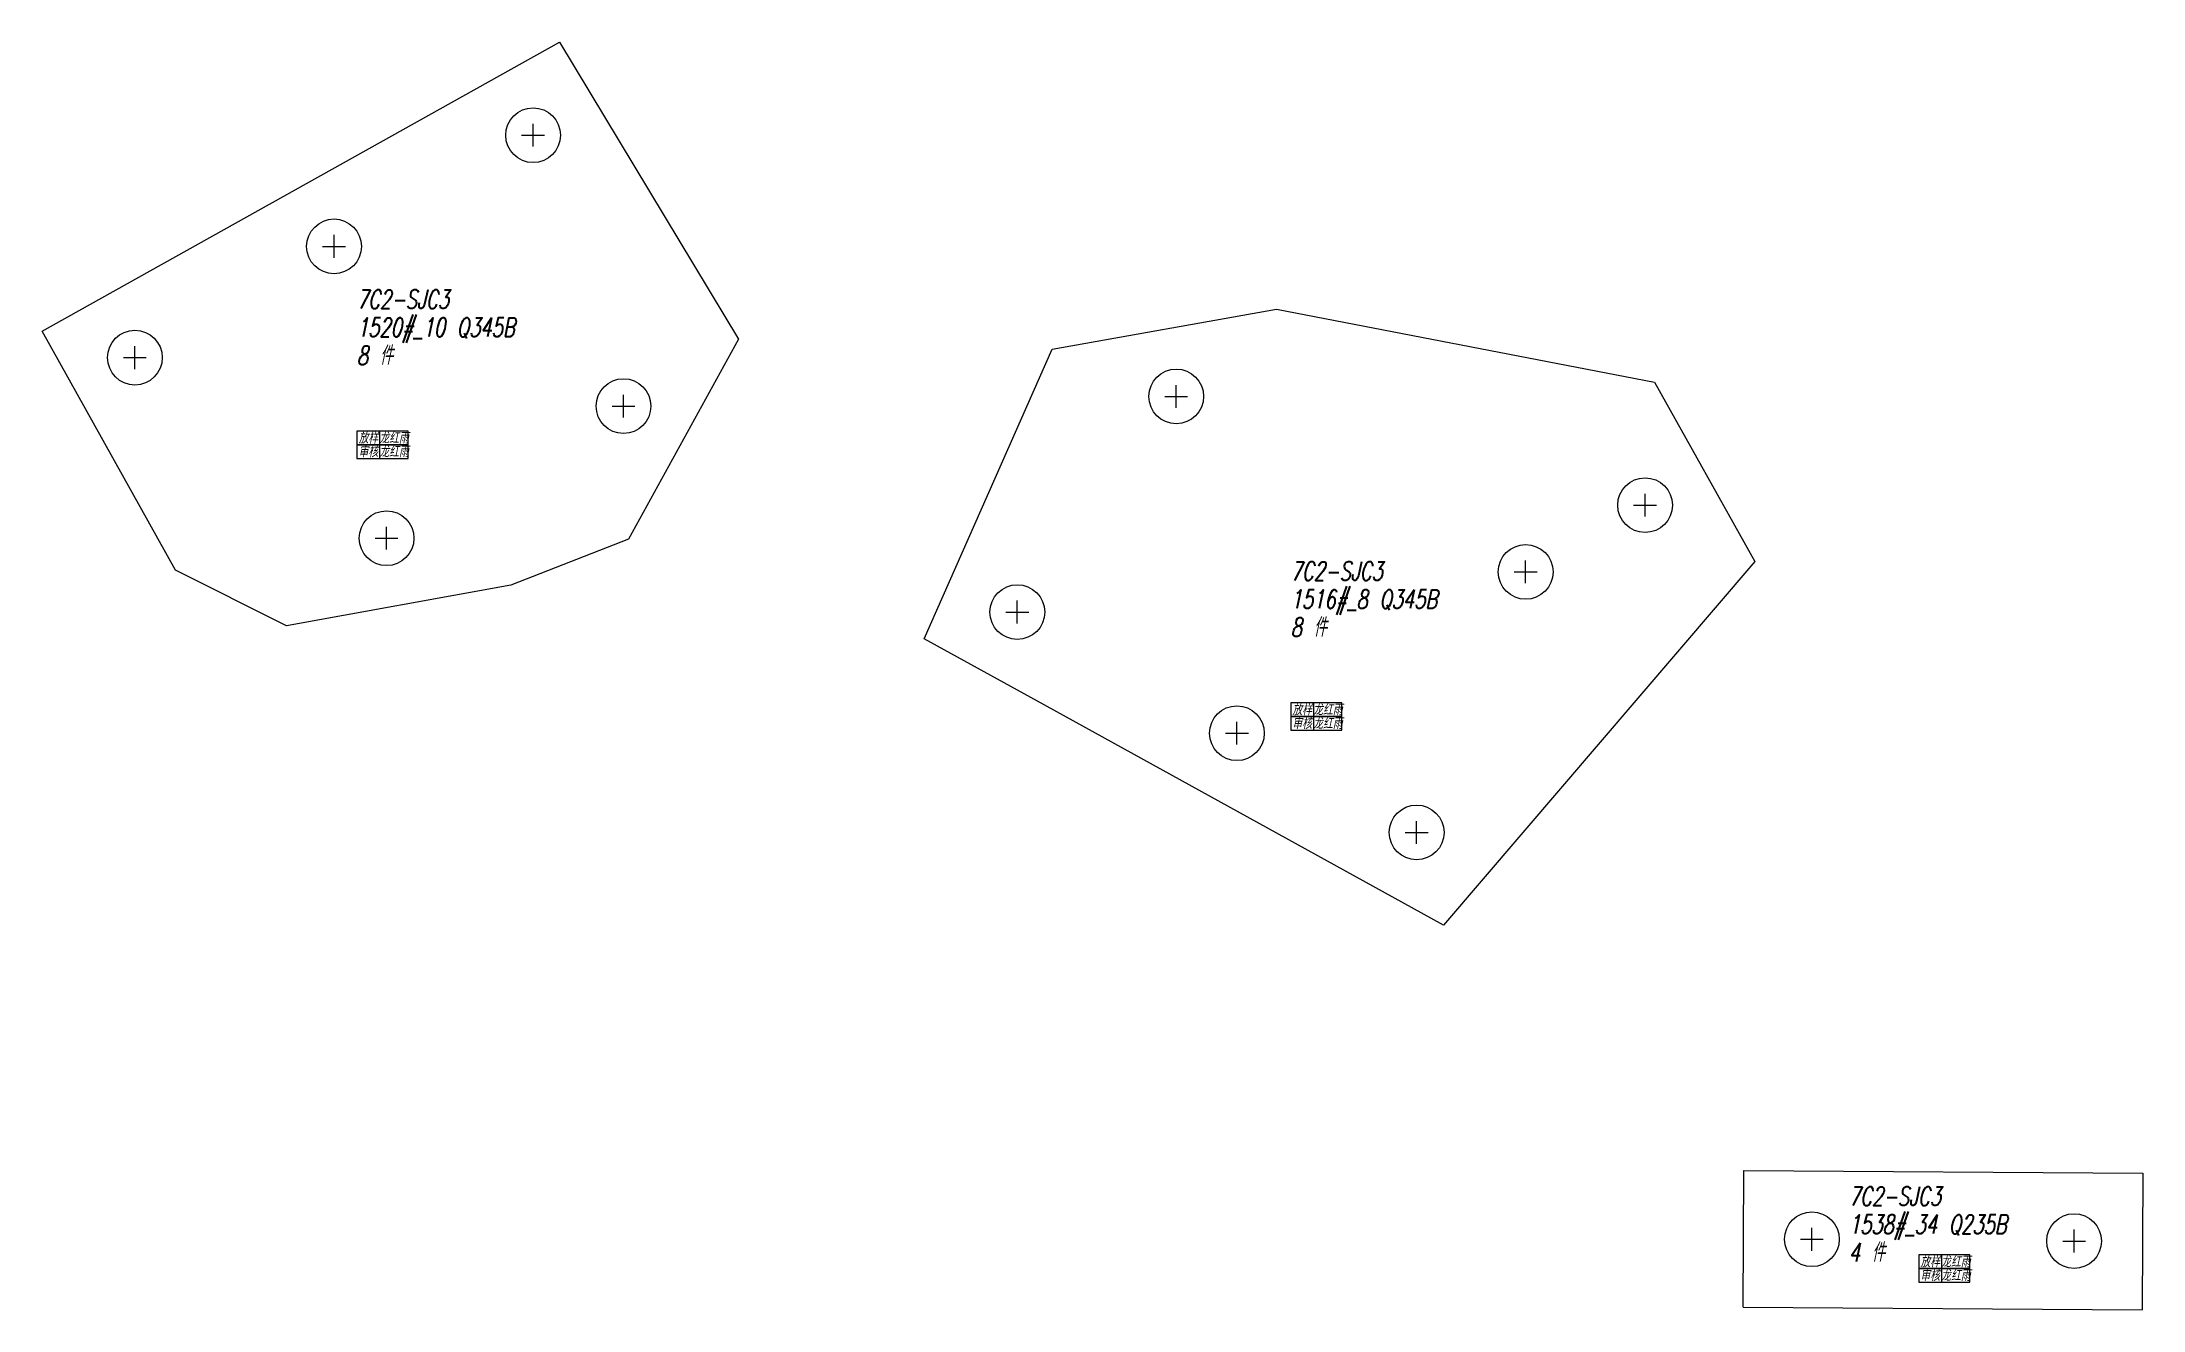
# Model space of a CAD drawing. Header units: millimetres. Extents: x -70.1 to 12, y -14.6 to 1.8.
# Drawn here: x 3.882 to 4.804, y -2.255 to -1.699 of the extents above; entities that cross this region are included whole.
import ezdxf
from ezdxf.enums import TextEntityAlignment as Align

# ---------------------------------------------------------------- set-up
doc = ezdxf.new("R2010")
doc.units = ezdxf.units.MM
doc.header["$LTSCALE"] = 0.035
doc.header["$PDMODE"] = 2
doc.header["$PDSIZE"] = 0.005
for name, color, linetype in [('0co1', 7, 'Continuous'), ('文字', 100, 'Continuous'), ('板形', 255, 'Continuous'), ('签名', 141, 'Continuous')]:
    doc.layers.add(name, color=color, linetype=linetype)
doc.styles.add('HZ', font='txt.shx', dxfattribs={"width": 0.7, "oblique": 12, "bigfont": 'hztxt.shx'})

msp = doc.modelspace()

# ---------------------------------------------------------------- texts
at = {"layer": '文字', "style": 'HZ', "oblique": 12, "width": 0.7}
for s, p in [('7C2-SJC3', (4.02014, -1.81589)), ('1520#_10 Q345B', (4.02014, -1.8282)), ('8 件', (4.02014, -1.84052)), ('7C2-SJC3', (4.4297, -1.93504)), ('1516#_8 Q345B', (4.4297, -1.94736)), ('8 件', (4.4297, -1.95967)), ('7C2-SJC3', (4.67451, -2.20911)), ('1538#_34 Q235B', (4.67451, -2.22143)), ('4 件', (4.67451, -2.23374))]:
    msp.add_text(s, height=0.00821, dxfattribs=at).set_placement(p)

# ---------------------------------------------------------------- blocks, each defined once
blk = doc.blocks.new('bqian')
for p, q in [((0.045, 0.024), (0, 0.024)), ((0, 0.024), (0, 0.012)), ((0.02, 0.024), (0.02, 0)), ((0.045, 0.012), (0.045, 0.024)), ((0, 0.012), (0.045, 0.012)), ((0.045, 0.012), (0, 0.012)), ((0, 0.012), (0, 0)), ((0, 0), (0.045, 0)), ((0.045, 0), (0.045, 0.012))]:
    blk.add_line(p, q)
at = {"style": 'HZ', "oblique": 12, "width": 0.7}
for s, p in [('放样', (0.01, 0.018)), ('审核', (0.01, 0.006))]:
    blk.add_text(s, height=0.00985, dxfattribs=at).set_placement(p, align=Align.MIDDLE_CENTER)
for p in [(0.0325, 0.018), (0.0325, 0.006)]:
    blk.add_attdef('龙红雨', text='', height=0.00985, dxfattribs=at).set_placement(p, align=Align.MIDDLE_CENTER)
blk = doc.blocks.new('co')
at = {"color": 211}
blk.add_circle((0, 0), 1, dxfattribs=at)

# ---------------------------------------------------------------- linework, layer by layer
at = {"layer": '0co1', "color": 1}
for p, q in [((4.62811, -2.25367), (4.62852, -2.19367)), ((4.62852, -2.19367), (4.80351, -2.19486)), ((4.80351, -2.19486), (4.8031, -2.25486)), ((4.62811, -2.25367), (4.8031, -2.25486))]:
    msp.add_line(p, q, dxfattribs=at)
at = {"layer": '板形'}
for p, q in [((4.05662, -1.72825), (4.10901, -1.69901)), ((4.10901, -1.69901), (4.18753, -1.82932)), ((4.10901, -1.69901), (4.10901, -1.69901)), ((3.88205, -1.82581), (4.05662, -1.72825)), ((4.32502, -1.83372), (4.42345, -1.81606)), ((4.42345, -1.81606), (4.58934, -1.84814)), ((3.94055, -1.93055), (3.88205, -1.82581)), ((4.18753, -1.82932), (4.13925, -1.91689)), ((4.26899, -1.9607), (4.32502, -1.83372)), ((4.58934, -1.84814), (4.58934, -1.84814)), ((4.58934, -1.84814), (4.63324, -1.92671)), ((4.13925, -1.91689), (4.08767, -1.93718)), ((4.13925, -1.91689), (4.13925, -1.91689)), ((3.98926, -1.95497), (3.94055, -1.93055)), ((4.63324, -1.92671), (4.49672, -2.08621)), ((4.08767, -1.93718), (3.98926, -1.95497)), ((4.3216, -1.98965), (4.26899, -1.9607)), ((4.49672, -2.08621), (4.3216, -1.98965)), ((4.49672, -2.08621), (4.49672, -2.08621))]:
    msp.add_line(p, q, dxfattribs=at)
at = {"layer": '签名'}
for p in [(4.09742, -1.73985), (4.01012, -1.78859), (3.92279, -1.83737), (4.37952, -1.85437), (4.13708, -1.85862), (4.58512, -1.90205), (4.03317, -1.91653), (4.53276, -1.9313), (4.30981, -1.9489), (4.40613, -2.00202), (4.48495, -2.04552), (4.65831, -2.22388), (4.77331, -2.22466)]:
    msp.add_point(p, dxfattribs=at)

# ---------------------------------------------------------------- block references
at = {"xscale": 0.01200000000000001, "yscale": 0.01200000000000001, "zscale": 0.012}
for p in [(4.09742, -1.73985), (4.01012, -1.78859), (3.92279, -1.83737), (4.37952, -1.85437), (4.13708, -1.85862), (4.58512, -1.90205), (4.03317, -1.91653), (4.53276, -1.9313), (4.30981, -1.9489), (4.40613, -2.00202), (4.48495, -2.04552), (4.65831, -2.22388), (4.77331, -2.22466)]:
    msp.add_blockref('co', p, dxfattribs=at)
at = {"layer": '签名'}
ref = msp.add_blockref('bqian', (4.02014, -1.88157), dxfattribs=dict(at, xscale=0.5000000000000004, yscale=0.5, zscale=0.5))
ref.add_attrib('龙红雨', '龙红雨', dxfattribs={"layer": '0', "height": 0.004926, "style": 'HZ', "oblique": 12, "width": 0.7}).set_placement((4.03639, -1.87257), align=Align.MIDDLE_CENTER)
ref.add_attrib('龙红雨', '龙红雨', dxfattribs={"layer": '0', "height": 0.004926, "style": 'HZ', "oblique": 12, "width": 0.7}).set_placement((4.03639, -1.87857), align=Align.MIDDLE_CENTER)
ref = msp.add_blockref('bqian', (4.4297, -2.00072), dxfattribs=dict(at, xscale=0.5000000000000004, yscale=0.5, zscale=0.5))
ref.add_attrib('龙红雨', '龙红雨', dxfattribs={"layer": '0', "height": 0.004926, "style": 'HZ', "oblique": 12, "width": 0.7}).set_placement((4.44595, -1.99172), align=Align.MIDDLE_CENTER)
ref.add_attrib('龙红雨', '龙红雨', dxfattribs={"layer": '0', "height": 0.004926, "style": 'HZ', "oblique": 12, "width": 0.7}).set_placement((4.44595, -1.99772), align=Align.MIDDLE_CENTER)
ref = msp.add_blockref('bqian', (4.70514, -2.24272), dxfattribs=dict(at, xscale=0.5000000000000004, yscale=0.5, zscale=0.5))
ref.add_attrib('龙红雨', '龙红雨', dxfattribs={"layer": '0', "height": 0.004926, "style": 'HZ', "oblique": 12, "width": 0.7}).set_placement((4.72139, -2.23372), align=Align.MIDDLE_CENTER)
ref.add_attrib('龙红雨', '龙红雨', dxfattribs={"layer": '0', "height": 0.004926, "style": 'HZ', "oblique": 12, "width": 0.7}).set_placement((4.72139, -2.23972), align=Align.MIDDLE_CENTER)

msp.set_redraw_order([(e.dxf.handle, doc.entitydb.next_handle()) for e in msp.query("TEXT MTEXT ATTDEF DIMENSION ARC_DIMENSION")])  # texts and dimensions are drawn at this point

doc.saveas('drawing.dxf')
